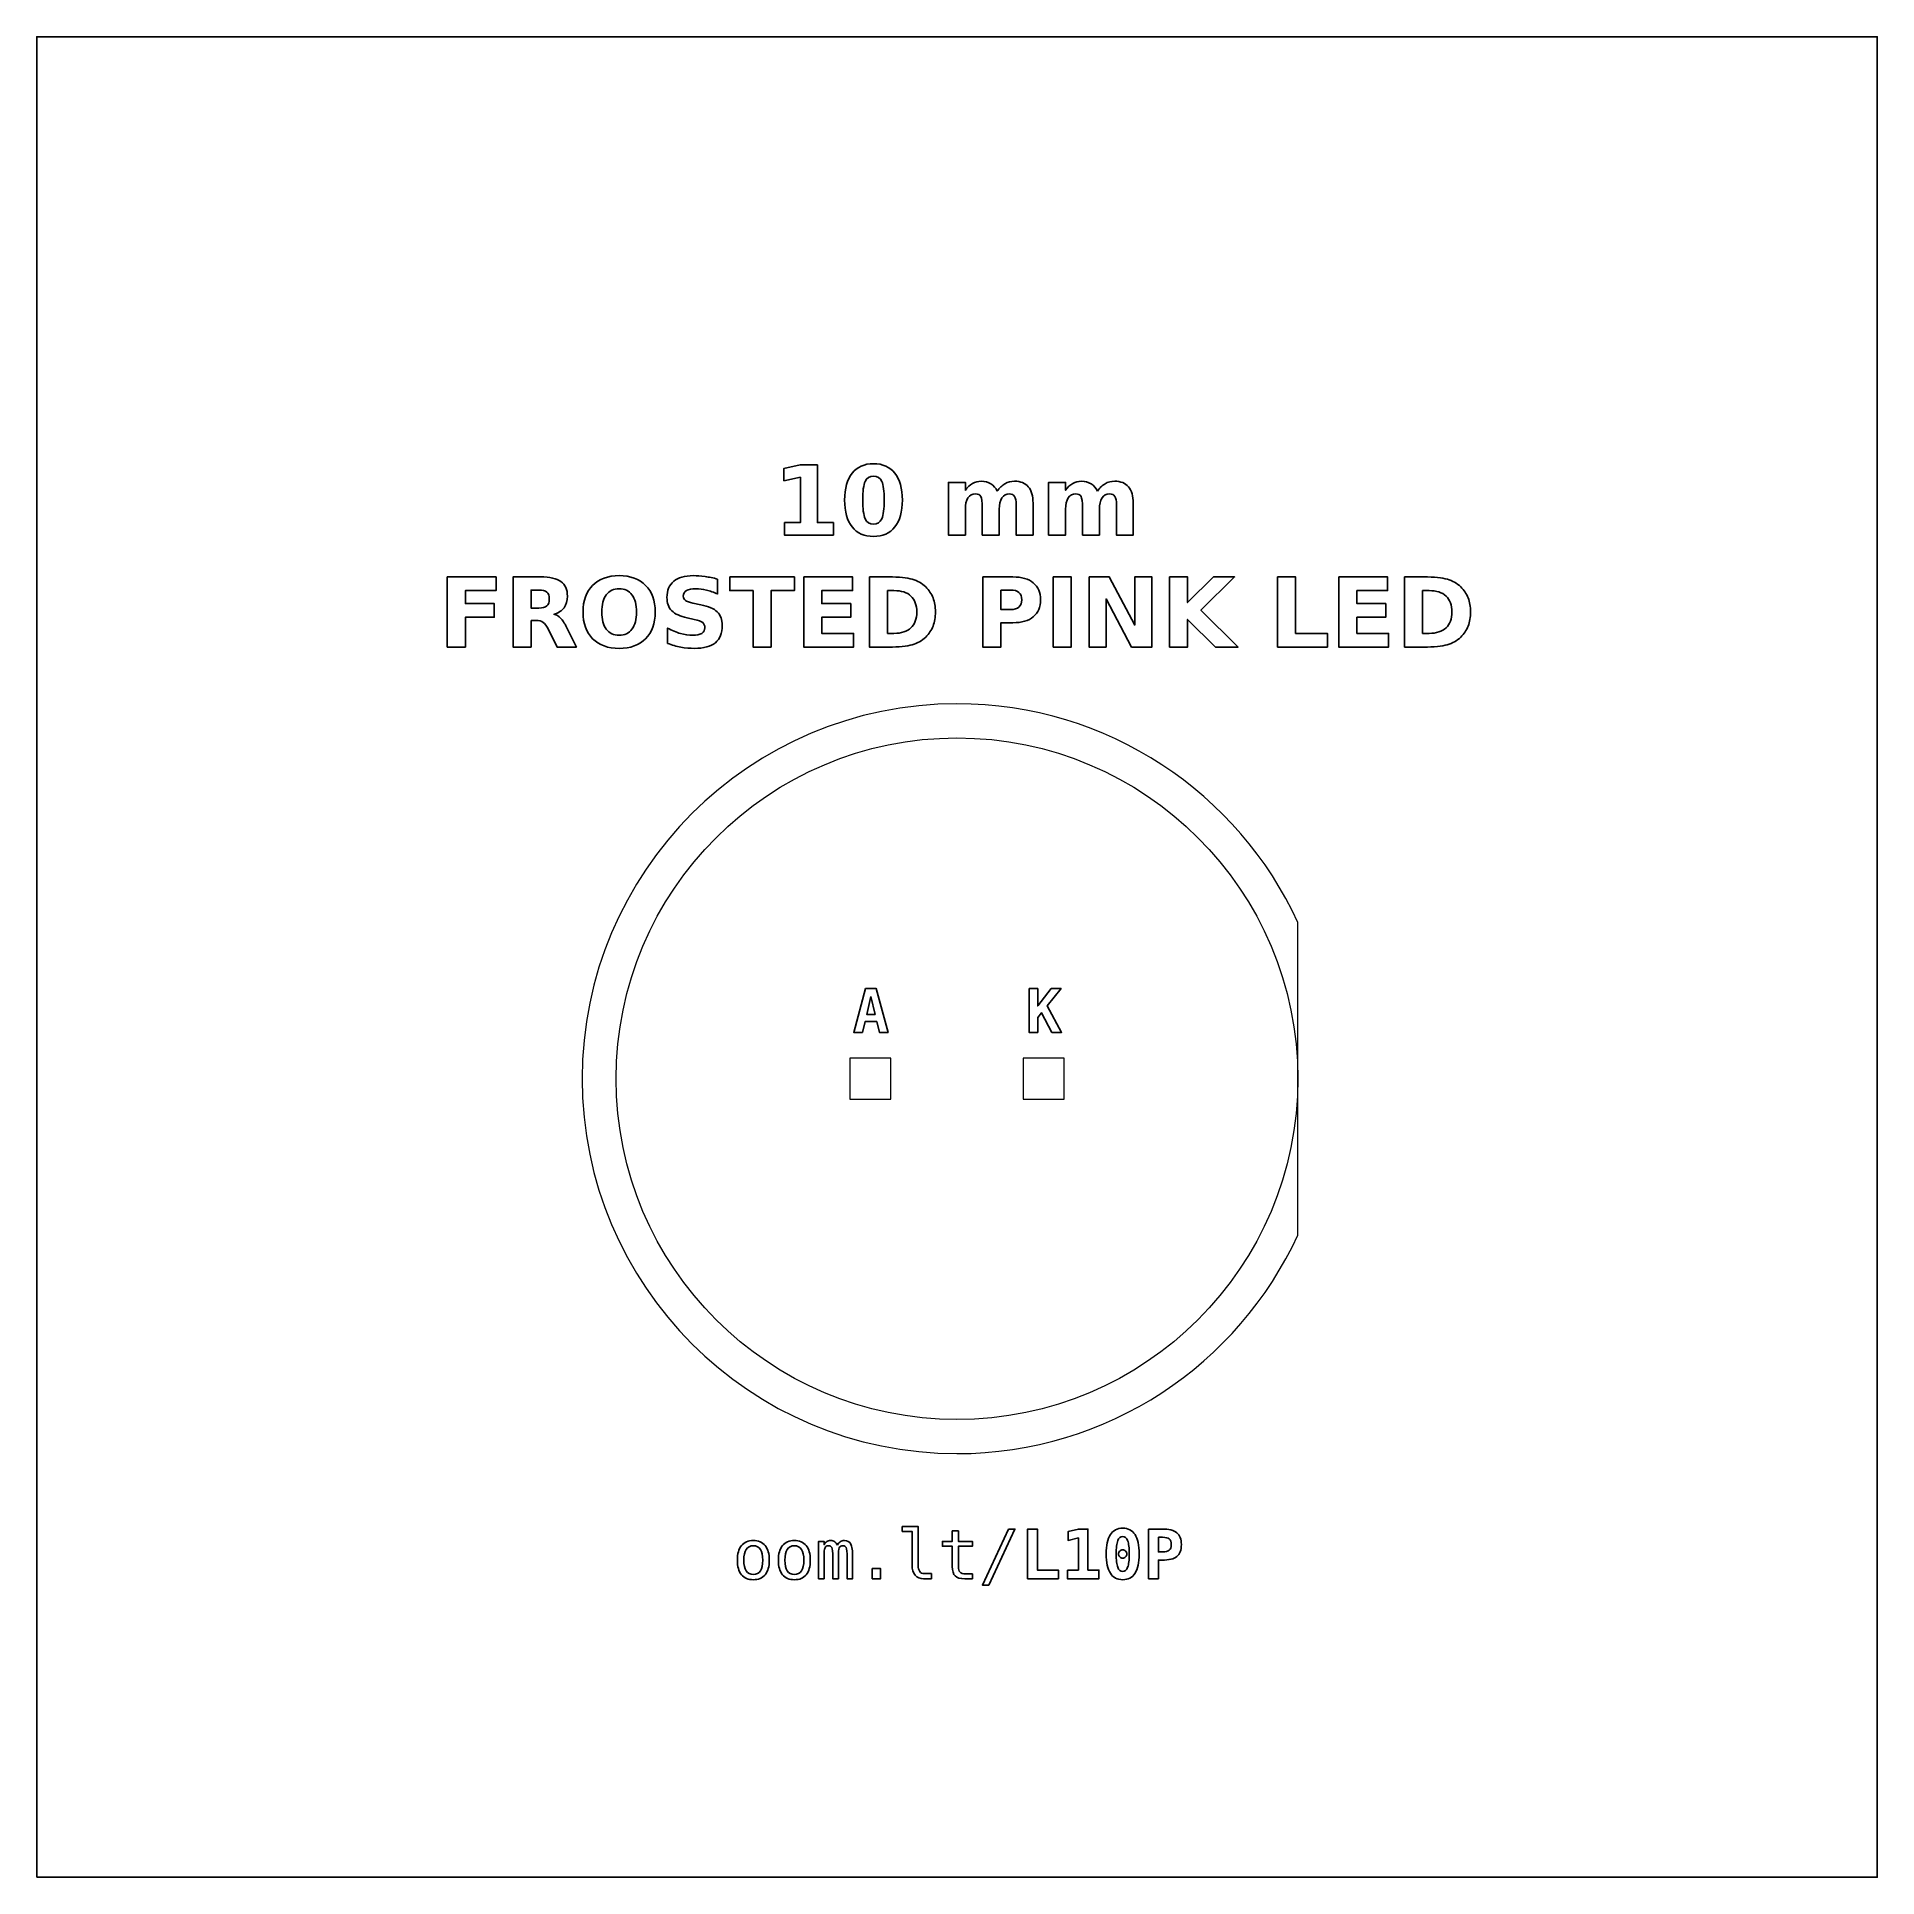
# Model space of a CAD drawing. Header units: centimetres. Extents: x -11.85 to -9.15, y -16.2 to -13.5.
import ezdxf

# ---------------------------------------------------------------- set-up
doc = ezdxf.new("R2010")
doc.units = ezdxf.units.CM
doc.header["$MEASUREMENT"] = 0
doc.layers.add('Layer 1', color=7, linetype='Continuous')

msp = doc.modelspace()

# ---------------------------------------------------------------- linework, layer by layer
at = {"layer": 'Layer 1', "color": 7}
msp.add_lwpolyline([(-11.85, -16.2), (-9.15, -16.2), (-9.15, -13.5), (-11.85, -13.5), (-11.85, -16.2)], close=True, dxfattribs=at)
at = {"layer": 'Layer 1', "color": 7, "lineweight": 20}
for points in [[(-10.65701, -15.05855), (-10.59701, -15.05855), (-10.59701, -14.99855), (-10.65701, -14.99855), (-10.65701, -15.05855)], [(-10.40301, -15.05855), (-10.34301, -15.05855), (-10.34301, -14.99855), (-10.40301, -14.99855), (-10.40301, -15.05855)]]:
    msp.add_lwpolyline(points, close=True, dxfattribs=at)
at = {"layer": 'Layer 1', "color": 250, "lineweight": 20}
msp.add_ellipse((-10.50001, -15.02855), major_axis=(0, 0.5), ratio=1, dxfattribs=at)
at = {"layer": 'Layer 1', "color": 250}
for points, knots in [([(-10.75327, -14.2127), (-10.75327, -14.2127), (-10.72984, -14.2127), (-10.72984, -14.2127), (-10.72984, -14.2127), (-10.72984, -14.2127), (-10.72984, -14.14621), (-10.72984, -14.14621), (-10.72984, -14.14621), (-10.72984, -14.14621), (-10.75388, -14.15118), (-10.75388, -14.15118), (-10.75388, -14.15118), (-10.75388, -14.15118), (-10.75388, -14.13311), (-10.75388, -14.13311), (-10.75388, -14.13311), (-10.75388, -14.13311), (-10.72998, -14.12815), (-10.72998, -14.12815), (-10.72998, -14.12815), (-10.72998, -14.12815), (-10.70477, -14.12815), (-10.70477, -14.12815), (-10.70477, -14.12815), (-10.70477, -14.12815), (-10.70477, -14.2127), (-10.70477, -14.2127), (-10.70477, -14.2127), (-10.70477, -14.2127), (-10.68135, -14.2127), (-10.68135, -14.2127), (-10.68135, -14.2127), (-10.68135, -14.2127), (-10.68135, -14.23102), (-10.68135, -14.23102), (-10.68135, -14.23102), (-10.68135, -14.23102), (-10.75327, -14.23102), (-10.75327, -14.23102), (-10.75327, -14.23102), (-10.75327, -14.23102), (-10.75327, -14.2127), (-10.75327, -14.2127)], [0, 0, 0, 0, 0.0909091, 0.0909091, 0.0909091, 0.0909091, 0.1818182, 0.1818182, 0.1818182, 0.1818182, 0.2727273, 0.2727273, 0.2727273, 0.2727273, 0.3636364, 0.3636364, 0.3636364, 0.3636364, 0.4545455, 0.4545455, 0.4545455, 0.4545455, 0.5454545, 0.5454545, 0.5454545, 0.5454545, 0.6363636, 0.6363636, 0.6363636, 0.6363636, 0.7272727, 0.7272727, 0.7272727, 0.7272727, 0.8181818, 0.8181818, 0.8181818, 0.8181818, 0.9090909, 0.9090909, 0.9090909, 0.9090909, 1, 1, 1, 1]), ([(-10.58017, -14.17968), (-10.58017, -14.19673), (-10.58384, -14.20988), (-10.5912, -14.21914), (-10.5912, -14.21914), (-10.59854, -14.22839), (-10.60898, -14.23302), (-10.62248, -14.23302), (-10.62248, -14.23302), (-10.63603, -14.23302), (-10.64649, -14.22839), (-10.65383, -14.21914), (-10.65383, -14.21914), (-10.66119, -14.20988), (-10.66486, -14.19673), (-10.66486, -14.17968), (-10.66486, -14.17968), (-10.66486, -14.16261), (-10.66119, -14.14943), (-10.65383, -14.14017), (-10.65383, -14.14017), (-10.64649, -14.13093), (-10.63603, -14.12629), (-10.62248, -14.12629), (-10.62248, -14.12629), (-10.60898, -14.12629), (-10.59854, -14.13093), (-10.5912, -14.14017), (-10.5912, -14.14017), (-10.58384, -14.14943), (-10.58017, -14.16261), (-10.58017, -14.17968)], [0, 0, 0, 0, 0.125, 0.125, 0.125, 0.125, 0.25, 0.25, 0.25, 0.25, 0.375, 0.375, 0.375, 0.375, 0.5, 0.5, 0.5, 0.5, 0.625, 0.625, 0.625, 0.625, 0.75, 0.75, 0.75, 0.75, 0.875, 0.875, 0.875, 0.875, 1, 1, 1, 1]), ([(-10.6067, -14.17949), (-10.6067, -14.16663), (-10.6079, -14.15757), (-10.61032, -14.1523), (-10.61032, -14.1523), (-10.61272, -14.14706), (-10.61679, -14.14443), (-10.62248, -14.14443), (-10.62248, -14.14443), (-10.62817, -14.14443), (-10.63224, -14.14706), (-10.63469, -14.1523), (-10.63469, -14.1523), (-10.63711, -14.15757), (-10.63833, -14.16663), (-10.63833, -14.17949), (-10.63833, -14.17949), (-10.63833, -14.19247), (-10.63711, -14.20165), (-10.63469, -14.20696), (-10.63469, -14.20696), (-10.63224, -14.2123), (-10.62817, -14.21496), (-10.62248, -14.21496), (-10.62248, -14.21496), (-10.61684, -14.21496), (-10.61279, -14.2123), (-10.61034, -14.20696), (-10.61034, -14.20696), (-10.60792, -14.20165), (-10.6067, -14.19247), (-10.6067, -14.17949)], [0, 0, 0, 0, 0.125, 0.125, 0.125, 0.125, 0.25, 0.25, 0.25, 0.25, 0.375, 0.375, 0.375, 0.375, 0.5, 0.5, 0.5, 0.5, 0.625, 0.625, 0.625, 0.625, 0.75, 0.75, 0.75, 0.75, 0.875, 0.875, 0.875, 0.875, 1, 1, 1, 1]), ([(-10.44092, -14.16667), (-10.43779, -14.1619), (-10.4341, -14.15825), (-10.42979, -14.15576), (-10.42979, -14.15576), (-10.42549, -14.15324), (-10.42079, -14.152), (-10.41564, -14.152), (-10.41564, -14.152), (-10.40677, -14.152), (-10.40002, -14.15473), (-10.39539, -14.16021), (-10.39539, -14.16021), (-10.39075, -14.16566), (-10.38842, -14.17361), (-10.38842, -14.18403), (-10.38842, -14.18403), (-10.38842, -14.18403), (-10.38842, -14.23102), (-10.38842, -14.23102), (-10.38842, -14.23102), (-10.38842, -14.23102), (-10.41324, -14.23102), (-10.41324, -14.23102), (-10.41324, -14.23102), (-10.41324, -14.23102), (-10.41324, -14.19078), (-10.41324, -14.19078), (-10.41324, -14.19078), (-10.41319, -14.19019), (-10.41317, -14.18958), (-10.41314, -14.18892), (-10.41314, -14.18892), (-10.41312, -14.18829), (-10.4131, -14.18737), (-10.4131, -14.18617), (-10.4131, -14.18617), (-10.4131, -14.18071), (-10.41389, -14.17674), (-10.41552, -14.17429), (-10.41552, -14.17429), (-10.41712, -14.17182), (-10.4197, -14.1706), (-10.42328, -14.1706), (-10.42328, -14.1706), (-10.42798, -14.1706), (-10.43158, -14.17253), (-10.43414, -14.17639), (-10.43414, -14.17639), (-10.43668, -14.18024), (-10.438, -14.18582), (-10.4381, -14.19313), (-10.4381, -14.19313), (-10.4381, -14.19313), (-10.4381, -14.23102), (-10.4381, -14.23102), (-10.4381, -14.23102), (-10.4381, -14.23102), (-10.46291, -14.23102), (-10.46291, -14.23102), (-10.46291, -14.23102), (-10.46291, -14.23102), (-10.46291, -14.19078), (-10.46291, -14.19078), (-10.46291, -14.19078), (-10.46291, -14.18224), (-10.46364, -14.17674), (-10.46512, -14.17429), (-10.46512, -14.17429), (-10.46658, -14.17182), (-10.46919, -14.1706), (-10.47295, -14.1706), (-10.47295, -14.1706), (-10.4777, -14.1706), (-10.48135, -14.17255), (-10.48391, -14.17643), (-10.48391, -14.17643), (-10.48647, -14.18031), (-10.48777, -14.18584), (-10.48777, -14.19306), (-10.48777, -14.19306), (-10.48777, -14.19306), (-10.48777, -14.23102), (-10.48777, -14.23102), (-10.48777, -14.23102), (-10.48777, -14.23102), (-10.51258, -14.23102), (-10.51258, -14.23102), (-10.51258, -14.23102), (-10.51258, -14.23102), (-10.51258, -14.15386), (-10.51258, -14.15386), (-10.51258, -14.15386), (-10.51258, -14.15386), (-10.48777, -14.15386), (-10.48777, -14.15386), (-10.48777, -14.15386), (-10.48777, -14.15386), (-10.48777, -14.16517), (-10.48777, -14.16517), (-10.48777, -14.16517), (-10.48473, -14.16079), (-10.48125, -14.15753), (-10.47732, -14.15531), (-10.47732, -14.15531), (-10.4734, -14.1531), (-10.46907, -14.152), (-10.46434, -14.152), (-10.46434, -14.152), (-10.45903, -14.152), (-10.4543, -14.15329), (-10.45023, -14.15586), (-10.45023, -14.15586), (-10.44614, -14.15844), (-10.44303, -14.16204), (-10.44092, -14.16667)], [0, 0, 0, 0, 0.0344828, 0.0344828, 0.0344828, 0.0344828, 0.0689655, 0.0689655, 0.0689655, 0.0689655, 0.1034483, 0.1034483, 0.1034483, 0.1034483, 0.137931, 0.137931, 0.137931, 0.137931, 0.1724138, 0.1724138, 0.1724138, 0.1724138, 0.2068966, 0.2068966, 0.2068966, 0.2068966, 0.2413793, 0.2413793, 0.2413793, 0.2413793, 0.2758621, 0.2758621, 0.2758621, 0.2758621, 0.3103448, 0.3103448, 0.3103448, 0.3103448, 0.3448276, 0.3448276, 0.3448276, 0.3448276, 0.3793103, 0.3793103, 0.3793103, 0.3793103, 0.4137931, 0.4137931, 0.4137931, 0.4137931, 0.4482759, 0.4482759, 0.4482759, 0.4482759, 0.4827586, 0.4827586, 0.4827586, 0.4827586, 0.5172414, 0.5172414, 0.5172414, 0.5172414, 0.5517241, 0.5517241, 0.5517241, 0.5517241, 0.5862069, 0.5862069, 0.5862069, 0.5862069, 0.6206897, 0.6206897, 0.6206897, 0.6206897, 0.6551724, 0.6551724, 0.6551724, 0.6551724, 0.6896552, 0.6896552, 0.6896552, 0.6896552, 0.7241379, 0.7241379, 0.7241379, 0.7241379, 0.7586207, 0.7586207, 0.7586207, 0.7586207, 0.7931034, 0.7931034, 0.7931034, 0.7931034, 0.8275862, 0.8275862, 0.8275862, 0.8275862, 0.862069, 0.862069, 0.862069, 0.862069, 0.8965517, 0.8965517, 0.8965517, 0.8965517, 0.9310345, 0.9310345, 0.9310345, 0.9310345, 0.9655172, 0.9655172, 0.9655172, 0.9655172, 1, 1, 1, 1]), ([(-10.29388, -14.16667), (-10.29075, -14.1619), (-10.28706, -14.15825), (-10.28275, -14.15576), (-10.28275, -14.15576), (-10.27845, -14.15324), (-10.27375, -14.152), (-10.2686, -14.152), (-10.2686, -14.152), (-10.25973, -14.152), (-10.25298, -14.15473), (-10.24835, -14.16021), (-10.24835, -14.16021), (-10.24371, -14.16566), (-10.24138, -14.17361), (-10.24138, -14.18403), (-10.24138, -14.18403), (-10.24138, -14.18403), (-10.24138, -14.23102), (-10.24138, -14.23102), (-10.24138, -14.23102), (-10.24138, -14.23102), (-10.2662, -14.23102), (-10.2662, -14.23102), (-10.2662, -14.23102), (-10.2662, -14.23102), (-10.2662, -14.19078), (-10.2662, -14.19078), (-10.2662, -14.19078), (-10.26615, -14.19019), (-10.26613, -14.18958), (-10.2661, -14.18892), (-10.2661, -14.18892), (-10.26608, -14.18829), (-10.26606, -14.18737), (-10.26606, -14.18617), (-10.26606, -14.18617), (-10.26606, -14.18071), (-10.26685, -14.17674), (-10.26848, -14.17429), (-10.26848, -14.17429), (-10.27008, -14.17182), (-10.27266, -14.1706), (-10.27624, -14.1706), (-10.27624, -14.1706), (-10.28094, -14.1706), (-10.28454, -14.17253), (-10.2871, -14.17639), (-10.2871, -14.17639), (-10.28964, -14.18024), (-10.29096, -14.18582), (-10.29106, -14.19313), (-10.29106, -14.19313), (-10.29106, -14.19313), (-10.29106, -14.23102), (-10.29106, -14.23102), (-10.29106, -14.23102), (-10.29106, -14.23102), (-10.31587, -14.23102), (-10.31587, -14.23102), (-10.31587, -14.23102), (-10.31587, -14.23102), (-10.31587, -14.19078), (-10.31587, -14.19078), (-10.31587, -14.19078), (-10.31587, -14.18224), (-10.3166, -14.17674), (-10.31808, -14.17429), (-10.31808, -14.17429), (-10.31954, -14.17182), (-10.32215, -14.1706), (-10.32591, -14.1706), (-10.32591, -14.1706), (-10.33066, -14.1706), (-10.33431, -14.17255), (-10.33687, -14.17643), (-10.33687, -14.17643), (-10.33943, -14.18031), (-10.34073, -14.18584), (-10.34073, -14.19306), (-10.34073, -14.19306), (-10.34073, -14.19306), (-10.34073, -14.23102), (-10.34073, -14.23102), (-10.34073, -14.23102), (-10.34073, -14.23102), (-10.36554, -14.23102), (-10.36554, -14.23102), (-10.36554, -14.23102), (-10.36554, -14.23102), (-10.36554, -14.15386), (-10.36554, -14.15386), (-10.36554, -14.15386), (-10.36554, -14.15386), (-10.34073, -14.15386), (-10.34073, -14.15386), (-10.34073, -14.15386), (-10.34073, -14.15386), (-10.34073, -14.16517), (-10.34073, -14.16517), (-10.34073, -14.16517), (-10.33769, -14.16079), (-10.33421, -14.15753), (-10.33028, -14.15531), (-10.33028, -14.15531), (-10.32636, -14.1531), (-10.32203, -14.152), (-10.3173, -14.152), (-10.3173, -14.152), (-10.31199, -14.152), (-10.30726, -14.15329), (-10.30319, -14.15586), (-10.30319, -14.15586), (-10.2991, -14.15844), (-10.29599, -14.16204), (-10.29388, -14.16667)], [0, 0, 0, 0, 0.0344828, 0.0344828, 0.0344828, 0.0344828, 0.0689655, 0.0689655, 0.0689655, 0.0689655, 0.1034483, 0.1034483, 0.1034483, 0.1034483, 0.137931, 0.137931, 0.137931, 0.137931, 0.1724138, 0.1724138, 0.1724138, 0.1724138, 0.2068966, 0.2068966, 0.2068966, 0.2068966, 0.2413793, 0.2413793, 0.2413793, 0.2413793, 0.2758621, 0.2758621, 0.2758621, 0.2758621, 0.3103448, 0.3103448, 0.3103448, 0.3103448, 0.3448276, 0.3448276, 0.3448276, 0.3448276, 0.3793103, 0.3793103, 0.3793103, 0.3793103, 0.4137931, 0.4137931, 0.4137931, 0.4137931, 0.4482759, 0.4482759, 0.4482759, 0.4482759, 0.4827586, 0.4827586, 0.4827586, 0.4827586, 0.5172414, 0.5172414, 0.5172414, 0.5172414, 0.5517241, 0.5517241, 0.5517241, 0.5517241, 0.5862069, 0.5862069, 0.5862069, 0.5862069, 0.6206897, 0.6206897, 0.6206897, 0.6206897, 0.6551724, 0.6551724, 0.6551724, 0.6551724, 0.6896552, 0.6896552, 0.6896552, 0.6896552, 0.7241379, 0.7241379, 0.7241379, 0.7241379, 0.7586207, 0.7586207, 0.7586207, 0.7586207, 0.7931034, 0.7931034, 0.7931034, 0.7931034, 0.8275862, 0.8275862, 0.8275862, 0.8275862, 0.862069, 0.862069, 0.862069, 0.862069, 0.8965517, 0.8965517, 0.8965517, 0.8965517, 0.9310345, 0.9310345, 0.9310345, 0.9310345, 0.9655172, 0.9655172, 0.9655172, 0.9655172, 1, 1, 1, 1]), ([(-11.24776, -14.2924), (-11.24776, -14.2924), (-11.17617, -14.2924), (-11.17617, -14.2924), (-11.17617, -14.2924), (-11.17617, -14.2924), (-11.17617, -14.31246), (-11.17617, -14.31246), (-11.17617, -14.31246), (-11.17617, -14.31246), (-11.22123, -14.31246), (-11.22123, -14.31246), (-11.22123, -14.31246), (-11.22123, -14.31246), (-11.22123, -14.33161), (-11.22123, -14.33161), (-11.22123, -14.33161), (-11.22123, -14.33161), (-11.17885, -14.33161), (-11.17885, -14.33161), (-11.17885, -14.33161), (-11.17885, -14.33161), (-11.17885, -14.35167), (-11.17885, -14.35167), (-11.17885, -14.35167), (-11.17885, -14.35167), (-11.22123, -14.35167), (-11.22123, -14.35167), (-11.22123, -14.35167), (-11.22123, -14.35167), (-11.22123, -14.39527), (-11.22123, -14.39527), (-11.22123, -14.39527), (-11.22123, -14.39527), (-11.24776, -14.39527), (-11.24776, -14.39527), (-11.24776, -14.39527), (-11.24776, -14.39527), (-11.24776, -14.2924), (-11.24776, -14.2924)], [0, 0, 0, 0, 0.1, 0.1, 0.1, 0.1, 0.2, 0.2, 0.2, 0.2, 0.3, 0.3, 0.3, 0.3, 0.4, 0.4, 0.4, 0.4, 0.5, 0.5, 0.5, 0.5, 0.6, 0.6, 0.6, 0.6, 0.7, 0.7, 0.7, 0.7, 0.8, 0.8, 0.8, 0.8, 0.9, 0.9, 0.9, 0.9, 1, 1, 1, 1]), ([(-11.12483, -14.35635), (-11.12483, -14.35635), (-11.12483, -14.39527), (-11.12483, -14.39527), (-11.12483, -14.39527), (-11.12483, -14.39527), (-11.15136, -14.39527), (-11.15136, -14.39527), (-11.15136, -14.39527), (-11.15136, -14.39527), (-11.15136, -14.2924), (-11.15136, -14.2924), (-11.15136, -14.2924), (-11.15136, -14.2924), (-11.11084, -14.2924), (-11.11084, -14.2924), (-11.11084, -14.2924), (-11.09729, -14.2924), (-11.08734, -14.29468), (-11.08104, -14.29922), (-11.08104, -14.29922), (-11.07472, -14.30376), (-11.07156, -14.31096), (-11.07156, -14.32079), (-11.07156, -14.32079), (-11.07156, -14.32758), (-11.07321, -14.33318), (-11.07648, -14.33753), (-11.07648, -14.33753), (-11.07977, -14.34191), (-11.08473, -14.34513), (-11.09134, -14.34718), (-11.09134, -14.34718), (-11.08772, -14.34802), (-11.08445, -14.34988), (-11.08158, -14.3528), (-11.08158, -14.3528), (-11.07871, -14.35571), (-11.07582, -14.36013), (-11.07288, -14.36606), (-11.07288, -14.36606), (-11.07288, -14.36606), (-11.05846, -14.39527), (-11.05846, -14.39527), (-11.05846, -14.39527), (-11.05846, -14.39527), (-11.08673, -14.39527), (-11.08673, -14.39527), (-11.08673, -14.39527), (-11.08673, -14.39527), (-11.09927, -14.36971), (-11.09927, -14.36971), (-11.09927, -14.36971), (-11.10178, -14.36458), (-11.10435, -14.36105), (-11.10696, -14.35917), (-11.10696, -14.35917), (-11.10955, -14.35729), (-11.113, -14.35635), (-11.11733, -14.35635), (-11.11733, -14.35635), (-11.11733, -14.35635), (-11.12483, -14.35635), (-11.12483, -14.35635)], [0, 0, 0, 0, 0.0625, 0.0625, 0.0625, 0.0625, 0.125, 0.125, 0.125, 0.125, 0.1875, 0.1875, 0.1875, 0.1875, 0.25, 0.25, 0.25, 0.25, 0.3125, 0.3125, 0.3125, 0.3125, 0.375, 0.375, 0.375, 0.375, 0.4375, 0.4375, 0.4375, 0.4375, 0.5, 0.5, 0.5, 0.5, 0.5625, 0.5625, 0.5625, 0.5625, 0.625, 0.625, 0.625, 0.625, 0.6875, 0.6875, 0.6875, 0.6875, 0.75, 0.75, 0.75, 0.75, 0.8125, 0.8125, 0.8125, 0.8125, 0.875, 0.875, 0.875, 0.875, 0.9375, 0.9375, 0.9375, 0.9375, 1, 1, 1, 1]), ([(-10.99572, -14.29054), (-10.97919, -14.29054), (-10.96623, -14.29527), (-10.95687, -14.30475), (-10.95687, -14.30475), (-10.94749, -14.3142), (-10.94281, -14.32725), (-10.94281, -14.34393), (-10.94281, -14.34393), (-10.94281, -14.36056), (-10.94749, -14.37361), (-10.95687, -14.38306), (-10.95687, -14.38306), (-10.96623, -14.39254), (-10.97919, -14.39727), (-10.99572, -14.39727), (-10.99572, -14.39727), (-11.01221, -14.39727), (-11.02514, -14.39254), (-11.03455, -14.38306), (-11.03455, -14.38306), (-11.04393, -14.37361), (-11.04864, -14.36056), (-11.04864, -14.34393), (-11.04864, -14.34393), (-11.04864, -14.32725), (-11.04393, -14.3142), (-11.03455, -14.30475), (-11.03455, -14.30475), (-11.02514, -14.29527), (-11.01221, -14.29054), (-10.99572, -14.29054)], [0, 0, 0, 0, 0.125, 0.125, 0.125, 0.125, 0.25, 0.25, 0.25, 0.25, 0.375, 0.375, 0.375, 0.375, 0.5, 0.5, 0.5, 0.5, 0.625, 0.625, 0.625, 0.625, 0.75, 0.75, 0.75, 0.75, 0.875, 0.875, 0.875, 0.875, 1, 1, 1, 1]), ([(-10.99572, -14.30976), (-11.00381, -14.30976), (-11.01007, -14.31274), (-11.01454, -14.31872), (-11.01454, -14.31872), (-11.01898, -14.32469), (-11.02122, -14.33309), (-11.02122, -14.34393), (-11.02122, -14.34393), (-11.02122, -14.35475), (-11.01898, -14.36312), (-11.01454, -14.36909), (-11.01454, -14.36909), (-11.01007, -14.37507), (-11.00381, -14.37805), (-10.99572, -14.37805), (-10.99572, -14.37805), (-10.98758, -14.37805), (-10.98131, -14.37507), (-10.97684, -14.36909), (-10.97684, -14.36909), (-10.97239, -14.36312), (-10.97016, -14.35475), (-10.97016, -14.34393), (-10.97016, -14.34393), (-10.97016, -14.33309), (-10.97239, -14.32469), (-10.97684, -14.31872), (-10.97684, -14.31872), (-10.98131, -14.31274), (-10.98758, -14.30976), (-10.99572, -14.30976)], [0, 0, 0, 0, 0.125, 0.125, 0.125, 0.125, 0.25, 0.25, 0.25, 0.25, 0.375, 0.375, 0.375, 0.375, 0.5, 0.5, 0.5, 0.5, 0.625, 0.625, 0.625, 0.625, 0.75, 0.75, 0.75, 0.75, 0.875, 0.875, 0.875, 0.875, 1, 1, 1, 1]), ([(-10.85115, -14.29565), (-10.85115, -14.29565), (-10.85115, -14.3174), (-10.85115, -14.3174), (-10.85115, -14.3174), (-10.8568, -14.31488), (-10.86232, -14.31298), (-10.86768, -14.31169), (-10.86768, -14.31169), (-10.87307, -14.31039), (-10.87815, -14.30976), (-10.88292, -14.30976), (-10.88292, -14.30976), (-10.88925, -14.30976), (-10.89395, -14.31063), (-10.89699, -14.31237), (-10.89699, -14.31237), (-10.90002, -14.31413), (-10.90153, -14.31684), (-10.90153, -14.32051), (-10.90153, -14.32051), (-10.90153, -14.32326), (-10.90052, -14.32542), (-10.89847, -14.32695), (-10.89847, -14.32695), (-10.89642, -14.32848), (-10.89271, -14.32982), (-10.88732, -14.33092), (-10.88732, -14.33092), (-10.88732, -14.33092), (-10.87603, -14.33318), (-10.87603, -14.33318), (-10.87603, -14.33318), (-10.86458, -14.33549), (-10.85647, -14.33897), (-10.85165, -14.34367), (-10.85165, -14.34367), (-10.84682, -14.34835), (-10.8444, -14.35501), (-10.8444, -14.36364), (-10.8444, -14.36364), (-10.8444, -14.375), (-10.84776, -14.38344), (-10.85449, -14.38897), (-10.85449, -14.38897), (-10.86122, -14.39449), (-10.87149, -14.39727), (-10.88532, -14.39727), (-10.88532, -14.39727), (-10.89186, -14.39727), (-10.8984, -14.39666), (-10.90496, -14.39541), (-10.90496, -14.39541), (-10.91152, -14.39416), (-10.91811, -14.39233), (-10.92467, -14.38991), (-10.92467, -14.38991), (-10.92467, -14.38991), (-10.92467, -14.36752), (-10.92467, -14.36752), (-10.92467, -14.36752), (-10.91811, -14.371), (-10.91176, -14.37363), (-10.90562, -14.3754), (-10.90562, -14.3754), (-10.89948, -14.37716), (-10.89358, -14.37805), (-10.88789, -14.37805), (-10.88789, -14.37805), (-10.8821, -14.37805), (-10.87766, -14.37709), (-10.87458, -14.37516), (-10.87458, -14.37516), (-10.87149, -14.37323), (-10.86997, -14.37048), (-10.86997, -14.36688), (-10.86997, -14.36688), (-10.86997, -14.36368), (-10.871, -14.36119), (-10.87309, -14.35945), (-10.87309, -14.35945), (-10.87519, -14.35771), (-10.87935, -14.35614), (-10.88561, -14.35477), (-10.88561, -14.35477), (-10.88561, -14.35477), (-10.89588, -14.35249), (-10.89588, -14.35249), (-10.89588, -14.35249), (-10.90616, -14.35028), (-10.91369, -14.34678), (-10.91844, -14.34195), (-10.91844, -14.34195), (-10.92319, -14.33713), (-10.92556, -14.33062), (-10.92556, -14.32246), (-10.92556, -14.32246), (-10.92556, -14.3122), (-10.92225, -14.30432), (-10.91564, -14.29882), (-10.91564, -14.29882), (-10.90903, -14.29329), (-10.89953, -14.29054), (-10.88711, -14.29054), (-10.88711, -14.29054), (-10.88147, -14.29054), (-10.87566, -14.29097), (-10.86968, -14.29181), (-10.86968, -14.29181), (-10.86371, -14.29266), (-10.85753, -14.29393), (-10.85115, -14.29565)], [0, 0, 0, 0, 0.0357143, 0.0357143, 0.0357143, 0.0357143, 0.0714286, 0.0714286, 0.0714286, 0.0714286, 0.1071429, 0.1071429, 0.1071429, 0.1071429, 0.1428571, 0.1428571, 0.1428571, 0.1428571, 0.1785714, 0.1785714, 0.1785714, 0.1785714, 0.2142857, 0.2142857, 0.2142857, 0.2142857, 0.25, 0.25, 0.25, 0.25, 0.2857143, 0.2857143, 0.2857143, 0.2857143, 0.3214286, 0.3214286, 0.3214286, 0.3214286, 0.3571429, 0.3571429, 0.3571429, 0.3571429, 0.3928571, 0.3928571, 0.3928571, 0.3928571, 0.4285714, 0.4285714, 0.4285714, 0.4285714, 0.4642857, 0.4642857, 0.4642857, 0.4642857, 0.5, 0.5, 0.5, 0.5, 0.5357143, 0.5357143, 0.5357143, 0.5357143, 0.5714286, 0.5714286, 0.5714286, 0.5714286, 0.6071429, 0.6071429, 0.6071429, 0.6071429, 0.6428571, 0.6428571, 0.6428571, 0.6428571, 0.6785714, 0.6785714, 0.6785714, 0.6785714, 0.7142857, 0.7142857, 0.7142857, 0.7142857, 0.75, 0.75, 0.75, 0.75, 0.7857143, 0.7857143, 0.7857143, 0.7857143, 0.8214286, 0.8214286, 0.8214286, 0.8214286, 0.8571429, 0.8571429, 0.8571429, 0.8571429, 0.8928571, 0.8928571, 0.8928571, 0.8928571, 0.9285714, 0.9285714, 0.9285714, 0.9285714, 0.9642857, 0.9642857, 0.9642857, 0.9642857, 1, 1, 1, 1]), ([(-10.8334, -14.2924), (-10.8334, -14.2924), (-10.7386, -14.2924), (-10.7386, -14.2924), (-10.7386, -14.2924), (-10.7386, -14.2924), (-10.7386, -14.31246), (-10.7386, -14.31246), (-10.7386, -14.31246), (-10.7386, -14.31246), (-10.7727, -14.31246), (-10.7727, -14.31246), (-10.7727, -14.31246), (-10.7727, -14.31246), (-10.7727, -14.39527), (-10.7727, -14.39527), (-10.7727, -14.39527), (-10.7727, -14.39527), (-10.79923, -14.39527), (-10.79923, -14.39527), (-10.79923, -14.39527), (-10.79923, -14.39527), (-10.79923, -14.31246), (-10.79923, -14.31246), (-10.79923, -14.31246), (-10.79923, -14.31246), (-10.8334, -14.31246), (-10.8334, -14.31246), (-10.8334, -14.31246), (-10.8334, -14.31246), (-10.8334, -14.2924), (-10.8334, -14.2924)], [0, 0, 0, 0, 0.125, 0.125, 0.125, 0.125, 0.25, 0.25, 0.25, 0.25, 0.375, 0.375, 0.375, 0.375, 0.5, 0.5, 0.5, 0.5, 0.625, 0.625, 0.625, 0.625, 0.75, 0.75, 0.75, 0.75, 0.875, 0.875, 0.875, 0.875, 1, 1, 1, 1]), ([(-10.72486, -14.2924), (-10.72486, -14.2924), (-10.65327, -14.2924), (-10.65327, -14.2924), (-10.65327, -14.2924), (-10.65327, -14.2924), (-10.65327, -14.31246), (-10.65327, -14.31246), (-10.65327, -14.31246), (-10.65327, -14.31246), (-10.69833, -14.31246), (-10.69833, -14.31246), (-10.69833, -14.31246), (-10.69833, -14.31246), (-10.69833, -14.33161), (-10.69833, -14.33161), (-10.69833, -14.33161), (-10.69833, -14.33161), (-10.65598, -14.33161), (-10.65598, -14.33161), (-10.65598, -14.33161), (-10.65598, -14.33161), (-10.65598, -14.35167), (-10.65598, -14.35167), (-10.65598, -14.35167), (-10.65598, -14.35167), (-10.69833, -14.35167), (-10.69833, -14.35167), (-10.69833, -14.35167), (-10.69833, -14.35167), (-10.69833, -14.37521), (-10.69833, -14.37521), (-10.69833, -14.37521), (-10.69833, -14.37521), (-10.65177, -14.37521), (-10.65177, -14.37521), (-10.65177, -14.37521), (-10.65177, -14.37521), (-10.65177, -14.39527), (-10.65177, -14.39527), (-10.65177, -14.39527), (-10.65177, -14.39527), (-10.72486, -14.39527), (-10.72486, -14.39527), (-10.72486, -14.39527), (-10.72486, -14.39527), (-10.72486, -14.2924), (-10.72486, -14.2924)], [0, 0, 0, 0, 0.0833333, 0.0833333, 0.0833333, 0.0833333, 0.1666667, 0.1666667, 0.1666667, 0.1666667, 0.25, 0.25, 0.25, 0.25, 0.3333333, 0.3333333, 0.3333333, 0.3333333, 0.4166667, 0.4166667, 0.4166667, 0.4166667, 0.5, 0.5, 0.5, 0.5, 0.5833333, 0.5833333, 0.5833333, 0.5833333, 0.6666667, 0.6666667, 0.6666667, 0.6666667, 0.75, 0.75, 0.75, 0.75, 0.8333333, 0.8333333, 0.8333333, 0.8333333, 0.9166667, 0.9166667, 0.9166667, 0.9166667, 1, 1, 1, 1]), ([(-10.62846, -14.2924), (-10.62846, -14.2924), (-10.60047, -14.2924), (-10.60047, -14.2924), (-10.60047, -14.2924), (-10.58486, -14.2924), (-10.57324, -14.29351), (-10.5656, -14.29574), (-10.5656, -14.29574), (-10.55795, -14.29797), (-10.55139, -14.30174), (-10.54591, -14.30708), (-10.54591, -14.30708), (-10.54109, -14.31171), (-10.53752, -14.31707), (-10.53516, -14.32314), (-10.53516, -14.32314), (-10.53284, -14.32918), (-10.53166, -14.33605), (-10.53166, -14.34374), (-10.53166, -14.34374), (-10.53166, -14.3515), (-10.53284, -14.35842), (-10.53516, -14.36451), (-10.53516, -14.36451), (-10.53752, -14.3706), (-10.54109, -14.37596), (-10.54591, -14.38059), (-10.54591, -14.38059), (-10.55144, -14.38593), (-10.55805, -14.3897), (-10.56576, -14.39193), (-10.56576, -14.39193), (-10.57348, -14.39416), (-10.58505, -14.39527), (-10.60047, -14.39527), (-10.60047, -14.39527), (-10.60047, -14.39527), (-10.62846, -14.39527), (-10.62846, -14.39527), (-10.62846, -14.39527), (-10.62846, -14.39527), (-10.62846, -14.2924), (-10.62846, -14.2924)], [0, 0, 0, 0, 0.0909091, 0.0909091, 0.0909091, 0.0909091, 0.1818182, 0.1818182, 0.1818182, 0.1818182, 0.2727273, 0.2727273, 0.2727273, 0.2727273, 0.3636364, 0.3636364, 0.3636364, 0.3636364, 0.4545455, 0.4545455, 0.4545455, 0.4545455, 0.5454545, 0.5454545, 0.5454545, 0.5454545, 0.6363636, 0.6363636, 0.6363636, 0.6363636, 0.7272727, 0.7272727, 0.7272727, 0.7272727, 0.8181818, 0.8181818, 0.8181818, 0.8181818, 0.9090909, 0.9090909, 0.9090909, 0.9090909, 1, 1, 1, 1]), ([(-10.46221, -14.2924), (-10.46221, -14.2924), (-10.41819, -14.2924), (-10.41819, -14.2924), (-10.41819, -14.2924), (-10.40509, -14.2924), (-10.39504, -14.29532), (-10.38803, -14.30113), (-10.38803, -14.30113), (-10.38103, -14.30694), (-10.37752, -14.31521), (-10.37752, -14.32596), (-10.37752, -14.32596), (-10.37752, -14.33673), (-10.38103, -14.34503), (-10.38803, -14.35084), (-10.38803, -14.35084), (-10.39504, -14.35665), (-10.40509, -14.35957), (-10.41819, -14.35957), (-10.41819, -14.35957), (-10.41819, -14.35957), (-10.43568, -14.35957), (-10.43568, -14.35957), (-10.43568, -14.35957), (-10.43568, -14.35957), (-10.43568, -14.39527), (-10.43568, -14.39527), (-10.43568, -14.39527), (-10.43568, -14.39527), (-10.46221, -14.39527), (-10.46221, -14.39527), (-10.46221, -14.39527), (-10.46221, -14.39527), (-10.46221, -14.2924), (-10.46221, -14.2924)], [0, 0, 0, 0, 0.1111111, 0.1111111, 0.1111111, 0.1111111, 0.2222222, 0.2222222, 0.2222222, 0.2222222, 0.3333333, 0.3333333, 0.3333333, 0.3333333, 0.4444444, 0.4444444, 0.4444444, 0.4444444, 0.5555556, 0.5555556, 0.5555556, 0.5555556, 0.6666667, 0.6666667, 0.6666667, 0.6666667, 0.7777778, 0.7777778, 0.7777778, 0.7777778, 0.8888889, 0.8888889, 0.8888889, 0.8888889, 1, 1, 1, 1]), ([(-10.3588, -14.2924), (-10.3588, -14.2924), (-10.33227, -14.2924), (-10.33227, -14.2924), (-10.33227, -14.2924), (-10.33227, -14.2924), (-10.33227, -14.39527), (-10.33227, -14.39527), (-10.33227, -14.39527), (-10.33227, -14.39527), (-10.3588, -14.39527), (-10.3588, -14.39527), (-10.3588, -14.39527), (-10.3588, -14.39527), (-10.3588, -14.2924), (-10.3588, -14.2924)], [0, 0, 0, 0, 0.25, 0.25, 0.25, 0.25, 0.5, 0.5, 0.5, 0.5, 0.75, 0.75, 0.75, 0.75, 1, 1, 1, 1]), ([(-10.30631, -14.2924), (-10.30631, -14.2924), (-10.27668, -14.2924), (-10.27668, -14.2924), (-10.27668, -14.2924), (-10.27668, -14.2924), (-10.23926, -14.36296), (-10.23926, -14.36296), (-10.23926, -14.36296), (-10.23926, -14.36296), (-10.23926, -14.2924), (-10.23926, -14.2924), (-10.23926, -14.2924), (-10.23926, -14.2924), (-10.21412, -14.2924), (-10.21412, -14.2924), (-10.21412, -14.2924), (-10.21412, -14.2924), (-10.21412, -14.39527), (-10.21412, -14.39527), (-10.21412, -14.39527), (-10.21412, -14.39527), (-10.24375, -14.39527), (-10.24375, -14.39527), (-10.24375, -14.39527), (-10.24375, -14.39527), (-10.28117, -14.32471), (-10.28117, -14.32471), (-10.28117, -14.32471), (-10.28117, -14.32471), (-10.28117, -14.39527), (-10.28117, -14.39527), (-10.28117, -14.39527), (-10.28117, -14.39527), (-10.30631, -14.39527), (-10.30631, -14.39527), (-10.30631, -14.39527), (-10.30631, -14.39527), (-10.30631, -14.2924), (-10.30631, -14.2924)], [0, 0, 0, 0, 0.1, 0.1, 0.1, 0.1, 0.2, 0.2, 0.2, 0.2, 0.3, 0.3, 0.3, 0.3, 0.4, 0.4, 0.4, 0.4, 0.5, 0.5, 0.5, 0.5, 0.6, 0.6, 0.6, 0.6, 0.7, 0.7, 0.7, 0.7, 0.8, 0.8, 0.8, 0.8, 0.9, 0.9, 0.9, 0.9, 1, 1, 1, 1]), ([(-10.18822, -14.2924), (-10.18822, -14.2924), (-10.16169, -14.2924), (-10.16169, -14.2924), (-10.16169, -14.2924), (-10.16169, -14.2924), (-10.16169, -14.32996), (-10.16169, -14.32996), (-10.16169, -14.32996), (-10.16169, -14.32996), (-10.12345, -14.2924), (-10.12345, -14.2924), (-10.12345, -14.2924), (-10.12345, -14.2924), (-10.09267, -14.2924), (-10.09267, -14.2924), (-10.09267, -14.2924), (-10.09267, -14.2924), (-10.1422, -14.34111), (-10.1422, -14.34111), (-10.1422, -14.34111), (-10.1422, -14.34111), (-10.08756, -14.39527), (-10.08756, -14.39527), (-10.08756, -14.39527), (-10.08756, -14.39527), (-10.12077, -14.39527), (-10.12077, -14.39527), (-10.12077, -14.39527), (-10.12077, -14.39527), (-10.16169, -14.35475), (-10.16169, -14.35475), (-10.16169, -14.35475), (-10.16169, -14.35475), (-10.16169, -14.39527), (-10.16169, -14.39527), (-10.16169, -14.39527), (-10.16169, -14.39527), (-10.18822, -14.39527), (-10.18822, -14.39527), (-10.18822, -14.39527), (-10.18822, -14.39527), (-10.18822, -14.2924), (-10.18822, -14.2924)], [0, 0, 0, 0, 0.0909091, 0.0909091, 0.0909091, 0.0909091, 0.1818182, 0.1818182, 0.1818182, 0.1818182, 0.2727273, 0.2727273, 0.2727273, 0.2727273, 0.3636364, 0.3636364, 0.3636364, 0.3636364, 0.4545455, 0.4545455, 0.4545455, 0.4545455, 0.5454545, 0.5454545, 0.5454545, 0.5454545, 0.6363636, 0.6363636, 0.6363636, 0.6363636, 0.7272727, 0.7272727, 0.7272727, 0.7272727, 0.8181818, 0.8181818, 0.8181818, 0.8181818, 0.9090909, 0.9090909, 0.9090909, 0.9090909, 1, 1, 1, 1]), ([(-10.02975, -14.2924), (-10.02975, -14.2924), (-10.00322, -14.2924), (-10.00322, -14.2924), (-10.00322, -14.2924), (-10.00322, -14.2924), (-10.00322, -14.37521), (-10.00322, -14.37521), (-10.00322, -14.37521), (-10.00322, -14.37521), (-9.95666, -14.37521), (-9.95666, -14.37521), (-9.95666, -14.37521), (-9.95666, -14.37521), (-9.95666, -14.39527), (-9.95666, -14.39527), (-9.95666, -14.39527), (-9.95666, -14.39527), (-10.02975, -14.39527), (-10.02975, -14.39527), (-10.02975, -14.39527), (-10.02975, -14.39527), (-10.02975, -14.2924), (-10.02975, -14.2924)], [0, 0, 0, 0, 0.1666667, 0.1666667, 0.1666667, 0.1666667, 0.3333333, 0.3333333, 0.3333333, 0.3333333, 0.5, 0.5, 0.5, 0.5, 0.6666667, 0.6666667, 0.6666667, 0.6666667, 0.8333333, 0.8333333, 0.8333333, 0.8333333, 1, 1, 1, 1]), ([(-9.93984, -14.2924), (-9.93984, -14.2924), (-9.86825, -14.2924), (-9.86825, -14.2924), (-9.86825, -14.2924), (-9.86825, -14.2924), (-9.86825, -14.31246), (-9.86825, -14.31246), (-9.86825, -14.31246), (-9.86825, -14.31246), (-9.91331, -14.31246), (-9.91331, -14.31246), (-9.91331, -14.31246), (-9.91331, -14.31246), (-9.91331, -14.33161), (-9.91331, -14.33161), (-9.91331, -14.33161), (-9.91331, -14.33161), (-9.87096, -14.33161), (-9.87096, -14.33161), (-9.87096, -14.33161), (-9.87096, -14.33161), (-9.87096, -14.35167), (-9.87096, -14.35167), (-9.87096, -14.35167), (-9.87096, -14.35167), (-9.91331, -14.35167), (-9.91331, -14.35167), (-9.91331, -14.35167), (-9.91331, -14.35167), (-9.91331, -14.37521), (-9.91331, -14.37521), (-9.91331, -14.37521), (-9.91331, -14.37521), (-9.86675, -14.37521), (-9.86675, -14.37521), (-9.86675, -14.37521), (-9.86675, -14.37521), (-9.86675, -14.39527), (-9.86675, -14.39527), (-9.86675, -14.39527), (-9.86675, -14.39527), (-9.93984, -14.39527), (-9.93984, -14.39527), (-9.93984, -14.39527), (-9.93984, -14.39527), (-9.93984, -14.2924), (-9.93984, -14.2924)], [0, 0, 0, 0, 0.0833333, 0.0833333, 0.0833333, 0.0833333, 0.1666667, 0.1666667, 0.1666667, 0.1666667, 0.25, 0.25, 0.25, 0.25, 0.3333333, 0.3333333, 0.3333333, 0.3333333, 0.4166667, 0.4166667, 0.4166667, 0.4166667, 0.5, 0.5, 0.5, 0.5, 0.5833333, 0.5833333, 0.5833333, 0.5833333, 0.6666667, 0.6666667, 0.6666667, 0.6666667, 0.75, 0.75, 0.75, 0.75, 0.8333333, 0.8333333, 0.8333333, 0.8333333, 0.9166667, 0.9166667, 0.9166667, 0.9166667, 1, 1, 1, 1]), ([(-9.84344, -14.2924), (-9.84344, -14.2924), (-9.81545, -14.2924), (-9.81545, -14.2924), (-9.81545, -14.2924), (-9.79984, -14.2924), (-9.78822, -14.29351), (-9.78058, -14.29574), (-9.78058, -14.29574), (-9.77293, -14.29797), (-9.76637, -14.30174), (-9.76089, -14.30708), (-9.76089, -14.30708), (-9.75607, -14.31171), (-9.7525, -14.31707), (-9.75014, -14.32314), (-9.75014, -14.32314), (-9.74782, -14.32918), (-9.74664, -14.33605), (-9.74664, -14.34374), (-9.74664, -14.34374), (-9.74664, -14.3515), (-9.74782, -14.35842), (-9.75014, -14.36451), (-9.75014, -14.36451), (-9.7525, -14.3706), (-9.75607, -14.37596), (-9.76089, -14.38059), (-9.76089, -14.38059), (-9.76642, -14.38593), (-9.77303, -14.3897), (-9.78074, -14.39193), (-9.78074, -14.39193), (-9.78846, -14.39416), (-9.80003, -14.39527), (-9.81545, -14.39527), (-9.81545, -14.39527), (-9.81545, -14.39527), (-9.84344, -14.39527), (-9.84344, -14.39527), (-9.84344, -14.39527), (-9.84344, -14.39527), (-9.84344, -14.2924), (-9.84344, -14.2924)], [0, 0, 0, 0, 0.0909091, 0.0909091, 0.0909091, 0.0909091, 0.1818182, 0.1818182, 0.1818182, 0.1818182, 0.2727273, 0.2727273, 0.2727273, 0.2727273, 0.3636364, 0.3636364, 0.3636364, 0.3636364, 0.4545455, 0.4545455, 0.4545455, 0.4545455, 0.5454545, 0.5454545, 0.5454545, 0.5454545, 0.6363636, 0.6363636, 0.6363636, 0.6363636, 0.7272727, 0.7272727, 0.7272727, 0.7272727, 0.8181818, 0.8181818, 0.8181818, 0.8181818, 0.9090909, 0.9090909, 0.9090909, 0.9090909, 1, 1, 1, 1]), ([(-11.11366, -14.33803), (-11.10811, -14.33803), (-11.10411, -14.33699), (-11.10171, -14.33492), (-11.10171, -14.33492), (-11.09929, -14.33285), (-11.09809, -14.32944), (-11.09809, -14.32471), (-11.09809, -14.32471), (-11.09809, -14.32003), (-11.09929, -14.31667), (-11.10171, -14.31465), (-11.10171, -14.31465), (-11.10411, -14.31263), (-11.10811, -14.31162), (-11.11366, -14.31162), (-11.11366, -14.31162), (-11.11366, -14.31162), (-11.12483, -14.31162), (-11.12483, -14.31162), (-11.12483, -14.31162), (-11.12483, -14.31162), (-11.12483, -14.33803), (-11.12483, -14.33803), (-11.12483, -14.33803), (-11.12483, -14.33803), (-11.11366, -14.33803), (-11.11366, -14.33803)], [0, 0, 0, 0, 0.1428571, 0.1428571, 0.1428571, 0.1428571, 0.2857143, 0.2857143, 0.2857143, 0.2857143, 0.4285714, 0.4285714, 0.4285714, 0.4285714, 0.5714286, 0.5714286, 0.5714286, 0.5714286, 0.7142857, 0.7142857, 0.7142857, 0.7142857, 0.8571429, 0.8571429, 0.8571429, 0.8571429, 1, 1, 1, 1]), ([(-10.60193, -14.31246), (-10.60193, -14.31246), (-10.60193, -14.37521), (-10.60193, -14.37521), (-10.60193, -14.37521), (-10.60193, -14.37521), (-10.59243, -14.37521), (-10.59243, -14.37521), (-10.59243, -14.37521), (-10.58159, -14.37521), (-10.57331, -14.37253), (-10.5676, -14.36714), (-10.5676, -14.36714), (-10.56188, -14.36178), (-10.55901, -14.35397), (-10.55901, -14.34374), (-10.55901, -14.34374), (-10.55901, -14.33353), (-10.56186, -14.32577), (-10.56755, -14.32046), (-10.56755, -14.32046), (-10.57324, -14.31512), (-10.58154, -14.31246), (-10.59243, -14.31246), (-10.59243, -14.31246), (-10.59243, -14.31246), (-10.60193, -14.31246), (-10.60193, -14.31246)], [0, 0, 0, 0, 0.1428571, 0.1428571, 0.1428571, 0.1428571, 0.2857143, 0.2857143, 0.2857143, 0.2857143, 0.4285714, 0.4285714, 0.4285714, 0.4285714, 0.5714286, 0.5714286, 0.5714286, 0.5714286, 0.7142857, 0.7142857, 0.7142857, 0.7142857, 0.8571429, 0.8571429, 0.8571429, 0.8571429, 1, 1, 1, 1]), ([(-10.43568, -14.31162), (-10.43568, -14.31162), (-10.43568, -14.34035), (-10.43568, -14.34035), (-10.43568, -14.34035), (-10.43568, -14.34035), (-10.42101, -14.34035), (-10.42101, -14.34035), (-10.42101, -14.34035), (-10.41586, -14.34035), (-10.41188, -14.33911), (-10.40908, -14.33659), (-10.40908, -14.33659), (-10.40628, -14.3341), (-10.40487, -14.33055), (-10.40487, -14.32596), (-10.40487, -14.32596), (-10.40487, -14.32135), (-10.40628, -14.31782), (-10.40908, -14.31533), (-10.40908, -14.31533), (-10.41188, -14.31286), (-10.41586, -14.31162), (-10.42101, -14.31162), (-10.42101, -14.31162), (-10.42101, -14.31162), (-10.43568, -14.31162), (-10.43568, -14.31162)], [0, 0, 0, 0, 0.1428571, 0.1428571, 0.1428571, 0.1428571, 0.2857143, 0.2857143, 0.2857143, 0.2857143, 0.4285714, 0.4285714, 0.4285714, 0.4285714, 0.5714286, 0.5714286, 0.5714286, 0.5714286, 0.7142857, 0.7142857, 0.7142857, 0.7142857, 0.8571429, 0.8571429, 0.8571429, 0.8571429, 1, 1, 1, 1]), ([(-9.81691, -14.31246), (-9.81691, -14.31246), (-9.81691, -14.37521), (-9.81691, -14.37521), (-9.81691, -14.37521), (-9.81691, -14.37521), (-9.80741, -14.37521), (-9.80741, -14.37521), (-9.80741, -14.37521), (-9.79657, -14.37521), (-9.78829, -14.37253), (-9.78258, -14.36714), (-9.78258, -14.36714), (-9.77686, -14.36178), (-9.77399, -14.35397), (-9.77399, -14.34374), (-9.77399, -14.34374), (-9.77399, -14.33353), (-9.77684, -14.32577), (-9.78253, -14.32046), (-9.78253, -14.32046), (-9.78822, -14.31512), (-9.79652, -14.31246), (-9.80741, -14.31246), (-9.80741, -14.31246), (-9.80741, -14.31246), (-9.81691, -14.31246), (-9.81691, -14.31246)], [0, 0, 0, 0, 0.1428571, 0.1428571, 0.1428571, 0.1428571, 0.2857143, 0.2857143, 0.2857143, 0.2857143, 0.4285714, 0.4285714, 0.4285714, 0.4285714, 0.5714286, 0.5714286, 0.5714286, 0.5714286, 0.7142857, 0.7142857, 0.7142857, 0.7142857, 0.8571429, 0.8571429, 0.8571429, 0.8571429, 1, 1, 1, 1]), ([(-10.63407, -14.89639), (-10.63407, -14.89639), (-10.61853, -14.89639), (-10.61853, -14.89639), (-10.61853, -14.89639), (-10.61853, -14.89639), (-10.60117, -14.96068), (-10.60117, -14.96068), (-10.60117, -14.96068), (-10.60117, -14.96068), (-10.61387, -14.96068), (-10.61387, -14.96068), (-10.61387, -14.96068), (-10.61387, -14.96068), (-10.61784, -14.94479), (-10.61784, -14.94479), (-10.61784, -14.94479), (-10.61784, -14.94479), (-10.63484, -14.94479), (-10.63484, -14.94479), (-10.63484, -14.94479), (-10.63484, -14.94479), (-10.63872, -14.96068), (-10.63872, -14.96068), (-10.63872, -14.96068), (-10.63872, -14.96068), (-10.65142, -14.96068), (-10.65142, -14.96068), (-10.65142, -14.96068), (-10.65142, -14.96068), (-10.63407, -14.89639), (-10.63407, -14.89639)], [0, 0, 0, 0, 0.125, 0.125, 0.125, 0.125, 0.25, 0.25, 0.25, 0.25, 0.375, 0.375, 0.375, 0.375, 0.5, 0.5, 0.5, 0.5, 0.625, 0.625, 0.625, 0.625, 0.75, 0.75, 0.75, 0.75, 0.875, 0.875, 0.875, 0.875, 1, 1, 1, 1]), ([(-10.39435, -14.89639), (-10.39435, -14.89639), (-10.38165, -14.89639), (-10.38165, -14.89639), (-10.38165, -14.89639), (-10.38165, -14.89639), (-10.38165, -14.92179), (-10.38165, -14.92179), (-10.38165, -14.92179), (-10.38165, -14.92179), (-10.36175, -14.89639), (-10.36175, -14.89639), (-10.36175, -14.89639), (-10.36175, -14.89639), (-10.34737, -14.89639), (-10.34737, -14.89639), (-10.34737, -14.89639), (-10.34737, -14.89639), (-10.36766, -14.92171), (-10.36766, -14.92171), (-10.36766, -14.92171), (-10.36766, -14.92171), (-10.34664, -14.96068), (-10.34664, -14.96068), (-10.34664, -14.96068), (-10.34664, -14.96068), (-10.36076, -14.96068), (-10.36076, -14.96068), (-10.36076, -14.96068), (-10.36076, -14.96068), (-10.376, -14.93174), (-10.376, -14.93174), (-10.376, -14.93174), (-10.376, -14.93174), (-10.38165, -14.9389), (-10.38165, -14.9389), (-10.38165, -14.9389), (-10.38165, -14.9389), (-10.38165, -14.96068), (-10.38165, -14.96068), (-10.38165, -14.96068), (-10.38165, -14.96068), (-10.39435, -14.96068), (-10.39435, -14.96068), (-10.39435, -14.96068), (-10.39435, -14.96068), (-10.39435, -14.89639), (-10.39435, -14.89639)], [0, 0, 0, 0, 0.0833333, 0.0833333, 0.0833333, 0.0833333, 0.1666667, 0.1666667, 0.1666667, 0.1666667, 0.25, 0.25, 0.25, 0.25, 0.3333333, 0.3333333, 0.3333333, 0.3333333, 0.4166667, 0.4166667, 0.4166667, 0.4166667, 0.5, 0.5, 0.5, 0.5, 0.5833333, 0.5833333, 0.5833333, 0.5833333, 0.6666667, 0.6666667, 0.6666667, 0.6666667, 0.75, 0.75, 0.75, 0.75, 0.8333333, 0.8333333, 0.8333333, 0.8333333, 0.9166667, 0.9166667, 0.9166667, 0.9166667, 1, 1, 1, 1]), ([(-10.62632, -14.90802), (-10.62632, -14.90802), (-10.6323, -14.93433), (-10.6323, -14.93433), (-10.6323, -14.93433), (-10.6323, -14.93433), (-10.62029, -14.93433), (-10.62029, -14.93433), (-10.62029, -14.93433), (-10.62029, -14.93433), (-10.62632, -14.90802), (-10.62632, -14.90802)], [0, 0, 0, 0, 0.3333333, 0.3333333, 0.3333333, 0.3333333, 0.6666667, 0.6666667, 0.6666667, 0.6666667, 1, 1, 1, 1]), ([(-10.55688, -15.74235), (-10.55688, -15.74639), (-10.55614, -15.74942), (-10.55466, -15.75147), (-10.55466, -15.75147), (-10.55318, -15.75352), (-10.55099, -15.75455), (-10.54809, -15.75455), (-10.54809, -15.75455), (-10.54809, -15.75455), (-10.53759, -15.75455), (-10.53759, -15.75455), (-10.53759, -15.75455), (-10.53759, -15.75455), (-10.53759, -15.76217), (-10.53759, -15.76217), (-10.53759, -15.76217), (-10.53759, -15.76217), (-10.54896, -15.76217), (-10.54896, -15.76217), (-10.54896, -15.76217), (-10.55434, -15.76217), (-10.55849, -15.76044), (-10.56144, -15.75699), (-10.56144, -15.75699), (-10.56439, -15.75354), (-10.56586, -15.74865), (-10.56586, -15.74235), (-10.56586, -15.74235), (-10.56586, -15.74235), (-10.56586, -15.69268), (-10.56586, -15.69268), (-10.56586, -15.69268), (-10.56586, -15.69268), (-10.58026, -15.69268), (-10.58026, -15.69268), (-10.58026, -15.69268), (-10.58026, -15.69268), (-10.58026, -15.68565), (-10.58026, -15.68565), (-10.58026, -15.68565), (-10.58026, -15.68565), (-10.55688, -15.68565), (-10.55688, -15.68565), (-10.55688, -15.68565), (-10.55688, -15.68565), (-10.55688, -15.74235), (-10.55688, -15.74235)], [0, 0, 0, 0, 0.0833333, 0.0833333, 0.0833333, 0.0833333, 0.1666667, 0.1666667, 0.1666667, 0.1666667, 0.25, 0.25, 0.25, 0.25, 0.3333333, 0.3333333, 0.3333333, 0.3333333, 0.4166667, 0.4166667, 0.4166667, 0.4166667, 0.5, 0.5, 0.5, 0.5, 0.5833333, 0.5833333, 0.5833333, 0.5833333, 0.6666667, 0.6666667, 0.6666667, 0.6666667, 0.75, 0.75, 0.75, 0.75, 0.8333333, 0.8333333, 0.8333333, 0.8333333, 0.9166667, 0.9166667, 0.9166667, 0.9166667, 1, 1, 1, 1]), ([(-10.79883, -15.70616), (-10.79125, -15.70616), (-10.78545, -15.70861), (-10.78143, -15.71353), (-10.78143, -15.71353), (-10.77741, -15.71845), (-10.7754, -15.72557), (-10.7754, -15.73487), (-10.7754, -15.73487), (-10.7754, -15.74422), (-10.7774, -15.75134), (-10.7814, -15.75624), (-10.7814, -15.75624), (-10.78542, -15.76114), (-10.79122, -15.76359), (-10.79883, -15.76359), (-10.79883, -15.76359), (-10.80643, -15.76359), (-10.81222, -15.76114), (-10.81624, -15.75624), (-10.81624, -15.75624), (-10.82024, -15.75134), (-10.82224, -15.74422), (-10.82224, -15.73487), (-10.82224, -15.73487), (-10.82224, -15.72557), (-10.82024, -15.71845), (-10.81624, -15.71353), (-10.81624, -15.71353), (-10.81222, -15.70861), (-10.80643, -15.70616), (-10.79883, -15.70616)], [0, 0, 0, 0, 0.125, 0.125, 0.125, 0.125, 0.25, 0.25, 0.25, 0.25, 0.375, 0.375, 0.375, 0.375, 0.5, 0.5, 0.5, 0.5, 0.625, 0.625, 0.625, 0.625, 0.75, 0.75, 0.75, 0.75, 0.875, 0.875, 0.875, 0.875, 1, 1, 1, 1]), ([(-10.79883, -15.71378), (-10.8034, -15.71378), (-10.80685, -15.71555), (-10.8092, -15.7191), (-10.8092, -15.7191), (-10.81155, -15.72265), (-10.81272, -15.72792), (-10.81272, -15.73487), (-10.81272, -15.73487), (-10.81272, -15.7418), (-10.81155, -15.74705), (-10.8092, -15.75062), (-10.8092, -15.75062), (-10.80685, -15.75419), (-10.8034, -15.75597), (-10.79883, -15.75597), (-10.79883, -15.75597), (-10.79425, -15.75597), (-10.79078, -15.75419), (-10.78843, -15.75062), (-10.78843, -15.75062), (-10.78608, -15.74705), (-10.78492, -15.7418), (-10.78492, -15.73487), (-10.78492, -15.73487), (-10.78492, -15.72792), (-10.78608, -15.72265), (-10.78843, -15.7191), (-10.78843, -15.7191), (-10.79078, -15.71555), (-10.79425, -15.71378), (-10.79883, -15.71378)], [0, 0, 0, 0, 0.125, 0.125, 0.125, 0.125, 0.25, 0.25, 0.25, 0.25, 0.375, 0.375, 0.375, 0.375, 0.5, 0.5, 0.5, 0.5, 0.625, 0.625, 0.625, 0.625, 0.75, 0.75, 0.75, 0.75, 0.875, 0.875, 0.875, 0.875, 1, 1, 1, 1]), ([(-10.73862, -15.70616), (-10.73104, -15.70616), (-10.72524, -15.70861), (-10.72122, -15.71353), (-10.72122, -15.71353), (-10.7172, -15.71845), (-10.71519, -15.72557), (-10.71519, -15.73487), (-10.71519, -15.73487), (-10.71519, -15.74422), (-10.71719, -15.75134), (-10.72119, -15.75624), (-10.72119, -15.75624), (-10.72521, -15.76114), (-10.73101, -15.76359), (-10.73862, -15.76359), (-10.73862, -15.76359), (-10.74622, -15.76359), (-10.75201, -15.76114), (-10.75603, -15.75624), (-10.75603, -15.75624), (-10.76003, -15.75134), (-10.76203, -15.74422), (-10.76203, -15.73487), (-10.76203, -15.73487), (-10.76203, -15.72557), (-10.76003, -15.71845), (-10.75603, -15.71353), (-10.75603, -15.71353), (-10.75201, -15.70861), (-10.74622, -15.70616), (-10.73862, -15.70616)], [0, 0, 0, 0, 0.125, 0.125, 0.125, 0.125, 0.25, 0.25, 0.25, 0.25, 0.375, 0.375, 0.375, 0.375, 0.5, 0.5, 0.5, 0.5, 0.625, 0.625, 0.625, 0.625, 0.75, 0.75, 0.75, 0.75, 0.875, 0.875, 0.875, 0.875, 1, 1, 1, 1]), ([(-10.73862, -15.71378), (-10.74319, -15.71378), (-10.74664, -15.71555), (-10.74899, -15.7191), (-10.74899, -15.7191), (-10.75134, -15.72265), (-10.75251, -15.72792), (-10.75251, -15.73487), (-10.75251, -15.73487), (-10.75251, -15.7418), (-10.75134, -15.74705), (-10.74899, -15.75062), (-10.74899, -15.75062), (-10.74664, -15.75419), (-10.74319, -15.75597), (-10.73862, -15.75597), (-10.73862, -15.75597), (-10.73404, -15.75597), (-10.73057, -15.75419), (-10.72822, -15.75062), (-10.72822, -15.75062), (-10.72587, -15.74705), (-10.72471, -15.7418), (-10.72471, -15.73487), (-10.72471, -15.73487), (-10.72471, -15.72792), (-10.72587, -15.72265), (-10.72822, -15.7191), (-10.72822, -15.7191), (-10.73057, -15.71555), (-10.73404, -15.71378), (-10.73862, -15.71378)], [0, 0, 0, 0, 0.125, 0.125, 0.125, 0.125, 0.25, 0.25, 0.25, 0.25, 0.375, 0.375, 0.375, 0.375, 0.5, 0.5, 0.5, 0.5, 0.625, 0.625, 0.625, 0.625, 0.75, 0.75, 0.75, 0.75, 0.875, 0.875, 0.875, 0.875, 1, 1, 1, 1]), ([(-10.6755, -15.71305), (-10.6744, -15.7107), (-10.67298, -15.70896), (-10.67126, -15.70785), (-10.67126, -15.70785), (-10.66956, -15.70673), (-10.6675, -15.70616), (-10.6651, -15.70616), (-10.6651, -15.70616), (-10.6607, -15.70616), (-10.65759, -15.70786), (-10.65579, -15.71126), (-10.65579, -15.71126), (-10.65398, -15.71467), (-10.65308, -15.72107), (-10.65308, -15.73048), (-10.65308, -15.73048), (-10.65308, -15.73048), (-10.65308, -15.76217), (-10.65308, -15.76217), (-10.65308, -15.76217), (-10.65308, -15.76217), (-10.66128, -15.76217), (-10.66128, -15.76217), (-10.66128, -15.76217), (-10.66128, -15.76217), (-10.66128, -15.73087), (-10.66128, -15.73087), (-10.66128, -15.73087), (-10.66128, -15.72315), (-10.66171, -15.71837), (-10.66258, -15.71648), (-10.66258, -15.71648), (-10.66343, -15.71462), (-10.66501, -15.71368), (-10.6673, -15.71368), (-10.6673, -15.71368), (-10.6699, -15.71368), (-10.67168, -15.71468), (-10.67265, -15.71668), (-10.67265, -15.71668), (-10.6736, -15.71868), (-10.67408, -15.72342), (-10.67408, -15.73087), (-10.67408, -15.73087), (-10.67408, -15.73087), (-10.67408, -15.76217), (-10.67408, -15.76217), (-10.67408, -15.76217), (-10.67408, -15.76217), (-10.68228, -15.76217), (-10.68228, -15.76217), (-10.68228, -15.76217), (-10.68228, -15.76217), (-10.68228, -15.73087), (-10.68228, -15.73087), (-10.68228, -15.73087), (-10.68228, -15.72305), (-10.68275, -15.71823), (-10.68368, -15.71642), (-10.68368, -15.71642), (-10.6846, -15.7146), (-10.68626, -15.71368), (-10.68868, -15.71368), (-10.68868, -15.71368), (-10.69106, -15.71368), (-10.69272, -15.71468), (-10.69363, -15.71668), (-10.69363, -15.71668), (-10.69457, -15.71868), (-10.69503, -15.72342), (-10.69503, -15.73087), (-10.69503, -15.73087), (-10.69503, -15.73087), (-10.69503, -15.76217), (-10.69503, -15.76217), (-10.69503, -15.76217), (-10.69503, -15.76217), (-10.70318, -15.76217), (-10.70318, -15.76217), (-10.70318, -15.76217), (-10.70318, -15.76217), (-10.70318, -15.70748), (-10.70318, -15.70748), (-10.70318, -15.70748), (-10.70318, -15.70748), (-10.69503, -15.70748), (-10.69503, -15.70748), (-10.69503, -15.70748), (-10.69503, -15.70748), (-10.69503, -15.71216), (-10.69503, -15.71216), (-10.69503, -15.71216), (-10.69397, -15.71021), (-10.69262, -15.70873), (-10.691, -15.7077), (-10.691, -15.7077), (-10.6894, -15.70668), (-10.68756, -15.70616), (-10.68551, -15.70616), (-10.68551, -15.70616), (-10.68303, -15.70616), (-10.68098, -15.70673), (-10.67933, -15.70786), (-10.67933, -15.70786), (-10.67768, -15.70901), (-10.67641, -15.71073), (-10.6755, -15.71305)], [0, 0, 0, 0, 0.037037, 0.037037, 0.037037, 0.037037, 0.0740741, 0.0740741, 0.0740741, 0.0740741, 0.1111111, 0.1111111, 0.1111111, 0.1111111, 0.1481481, 0.1481481, 0.1481481, 0.1481481, 0.1851852, 0.1851852, 0.1851852, 0.1851852, 0.2222222, 0.2222222, 0.2222222, 0.2222222, 0.2592593, 0.2592593, 0.2592593, 0.2592593, 0.2962963, 0.2962963, 0.2962963, 0.2962963, 0.3333333, 0.3333333, 0.3333333, 0.3333333, 0.3703704, 0.3703704, 0.3703704, 0.3703704, 0.4074074, 0.4074074, 0.4074074, 0.4074074, 0.4444444, 0.4444444, 0.4444444, 0.4444444, 0.4814815, 0.4814815, 0.4814815, 0.4814815, 0.5185185, 0.5185185, 0.5185185, 0.5185185, 0.5555556, 0.5555556, 0.5555556, 0.5555556, 0.5925926, 0.5925926, 0.5925926, 0.5925926, 0.6296296, 0.6296296, 0.6296296, 0.6296296, 0.6666667, 0.6666667, 0.6666667, 0.6666667, 0.7037037, 0.7037037, 0.7037037, 0.7037037, 0.7407407, 0.7407407, 0.7407407, 0.7407407, 0.7777778, 0.7777778, 0.7777778, 0.7777778, 0.8148148, 0.8148148, 0.8148148, 0.8148148, 0.8518519, 0.8518519, 0.8518519, 0.8518519, 0.8888889, 0.8888889, 0.8888889, 0.8888889, 0.9259259, 0.9259259, 0.9259259, 0.9259259, 0.962963, 0.962963, 0.962963, 0.962963, 1, 1, 1, 1]), ([(-10.49788, -15.69195), (-10.49788, -15.69195), (-10.49788, -15.70748), (-10.49788, -15.70748), (-10.49788, -15.70748), (-10.49788, -15.70748), (-10.47746, -15.70748), (-10.47746, -15.70748), (-10.47746, -15.70748), (-10.47746, -15.70748), (-10.47746, -15.71447), (-10.47746, -15.71447), (-10.47746, -15.71447), (-10.47746, -15.71447), (-10.49788, -15.71447), (-10.49788, -15.71447), (-10.49788, -15.71447), (-10.49788, -15.71447), (-10.49788, -15.74415), (-10.49788, -15.74415), (-10.49788, -15.74415), (-10.49788, -15.74819), (-10.49712, -15.751), (-10.49558, -15.75259), (-10.49558, -15.75259), (-10.49405, -15.75419), (-10.49138, -15.75499), (-10.48758, -15.75499), (-10.48758, -15.75499), (-10.48758, -15.75499), (-10.47746, -15.75499), (-10.47746, -15.75499), (-10.47746, -15.75499), (-10.47746, -15.75499), (-10.47746, -15.76217), (-10.47746, -15.76217), (-10.47746, -15.76217), (-10.47746, -15.76217), (-10.48845, -15.76217), (-10.48845, -15.76217), (-10.48845, -15.76217), (-10.4952, -15.76217), (-10.49995, -15.76082), (-10.50272, -15.75812), (-10.50272, -15.75812), (-10.50548, -15.75542), (-10.50687, -15.75075), (-10.50687, -15.74415), (-10.50687, -15.74415), (-10.50687, -15.74415), (-10.50687, -15.71447), (-10.50687, -15.71447), (-10.50687, -15.71447), (-10.50687, -15.71447), (-10.52147, -15.71447), (-10.52147, -15.71447), (-10.52147, -15.71447), (-10.52147, -15.71447), (-10.52147, -15.70748), (-10.52147, -15.70748), (-10.52147, -15.70748), (-10.52147, -15.70748), (-10.50687, -15.70748), (-10.50687, -15.70748), (-10.50687, -15.70748), (-10.50687, -15.70748), (-10.50687, -15.69195), (-10.50687, -15.69195), (-10.50687, -15.69195), (-10.50687, -15.69195), (-10.49788, -15.69195), (-10.49788, -15.69195)], [0, 0, 0, 0, 0.0555556, 0.0555556, 0.0555556, 0.0555556, 0.1111111, 0.1111111, 0.1111111, 0.1111111, 0.1666667, 0.1666667, 0.1666667, 0.1666667, 0.2222222, 0.2222222, 0.2222222, 0.2222222, 0.2777778, 0.2777778, 0.2777778, 0.2777778, 0.3333333, 0.3333333, 0.3333333, 0.3333333, 0.3888889, 0.3888889, 0.3888889, 0.3888889, 0.4444444, 0.4444444, 0.4444444, 0.4444444, 0.5, 0.5, 0.5, 0.5, 0.5555556, 0.5555556, 0.5555556, 0.5555556, 0.6111111, 0.6111111, 0.6111111, 0.6111111, 0.6666667, 0.6666667, 0.6666667, 0.6666667, 0.7222222, 0.7222222, 0.7222222, 0.7222222, 0.7777778, 0.7777778, 0.7777778, 0.7777778, 0.8333333, 0.8333333, 0.8333333, 0.8333333, 0.8888889, 0.8888889, 0.8888889, 0.8888889, 0.9444444, 0.9444444, 0.9444444, 0.9444444, 1, 1, 1, 1]), ([(-10.42424, -15.68926), (-10.42424, -15.68926), (-10.41495, -15.68926), (-10.41495, -15.68926), (-10.41495, -15.68926), (-10.41495, -15.68926), (-10.45334, -15.77145), (-10.45334, -15.77145), (-10.45334, -15.77145), (-10.45334, -15.77145), (-10.46268, -15.77145), (-10.46268, -15.77145), (-10.46268, -15.77145), (-10.46268, -15.77145), (-10.42424, -15.68926), (-10.42424, -15.68926)], [0, 0, 0, 0, 0.25, 0.25, 0.25, 0.25, 0.5, 0.5, 0.5, 0.5, 0.75, 0.75, 0.75, 0.75, 1, 1, 1, 1]), ([(-10.39647, -15.76217), (-10.39647, -15.76217), (-10.39647, -15.68926), (-10.39647, -15.68926), (-10.39647, -15.68926), (-10.39647, -15.68926), (-10.38206, -15.68926), (-10.38206, -15.68926), (-10.38206, -15.68926), (-10.38206, -15.68926), (-10.38206, -15.74947), (-10.38206, -15.74947), (-10.38206, -15.74947), (-10.38206, -15.74947), (-10.35124, -15.74947), (-10.35124, -15.74947), (-10.35124, -15.74947), (-10.35124, -15.74947), (-10.35124, -15.76217), (-10.35124, -15.76217), (-10.35124, -15.76217), (-10.35124, -15.76217), (-10.39647, -15.76217), (-10.39647, -15.76217)], [0, 0, 0, 0, 0.1666667, 0.1666667, 0.1666667, 0.1666667, 0.3333333, 0.3333333, 0.3333333, 0.3333333, 0.5, 0.5, 0.5, 0.5, 0.6666667, 0.6666667, 0.6666667, 0.6666667, 0.8333333, 0.8333333, 0.8333333, 0.8333333, 1, 1, 1, 1]), ([(-10.33806, -15.74947), (-10.33806, -15.74947), (-10.32194, -15.74947), (-10.32194, -15.74947), (-10.32194, -15.74947), (-10.32194, -15.74947), (-10.32194, -15.70215), (-10.32194, -15.70215), (-10.32194, -15.70215), (-10.32194, -15.70215), (-10.33692, -15.70586), (-10.33692, -15.70586), (-10.33692, -15.70586), (-10.33692, -15.70586), (-10.33692, -15.69288), (-10.33692, -15.69288), (-10.33692, -15.69288), (-10.33692, -15.69288), (-10.32184, -15.68926), (-10.32184, -15.68926), (-10.32184, -15.68926), (-10.32184, -15.68926), (-10.30792, -15.68926), (-10.30792, -15.68926), (-10.30792, -15.68926), (-10.30792, -15.68926), (-10.30792, -15.74947), (-10.30792, -15.74947), (-10.30792, -15.74947), (-10.30792, -15.74947), (-10.2918, -15.74947), (-10.2918, -15.74947), (-10.2918, -15.74947), (-10.2918, -15.74947), (-10.2918, -15.76217), (-10.2918, -15.76217), (-10.2918, -15.76217), (-10.2918, -15.76217), (-10.33806, -15.76217), (-10.33806, -15.76217), (-10.33806, -15.76217), (-10.33806, -15.76217), (-10.33806, -15.74947), (-10.33806, -15.74947)], [0, 0, 0, 0, 0.0909091, 0.0909091, 0.0909091, 0.0909091, 0.1818182, 0.1818182, 0.1818182, 0.1818182, 0.2727273, 0.2727273, 0.2727273, 0.2727273, 0.3636364, 0.3636364, 0.3636364, 0.3636364, 0.4545455, 0.4545455, 0.4545455, 0.4545455, 0.5454545, 0.5454545, 0.5454545, 0.5454545, 0.6363636, 0.6363636, 0.6363636, 0.6363636, 0.7272727, 0.7272727, 0.7272727, 0.7272727, 0.8181818, 0.8181818, 0.8181818, 0.8181818, 0.9090909, 0.9090909, 0.9090909, 0.9090909, 1, 1, 1, 1]), ([(-10.28103, -15.72578), (-10.28103, -15.71317), (-10.27903, -15.7037), (-10.27503, -15.6974), (-10.27503, -15.6974), (-10.27101, -15.6911), (-10.26499, -15.68795), (-10.25694, -15.68795), (-10.25694, -15.68795), (-10.24888, -15.68795), (-10.24284, -15.69108), (-10.23883, -15.69736), (-10.23883, -15.69736), (-10.23482, -15.70365), (-10.23282, -15.71313), (-10.23282, -15.72578), (-10.23282, -15.72578), (-10.23282, -15.73842), (-10.23482, -15.74789), (-10.23883, -15.75417), (-10.23883, -15.75417), (-10.24284, -15.76045), (-10.24888, -15.76359), (-10.25694, -15.76359), (-10.25694, -15.76359), (-10.26499, -15.76359), (-10.27101, -15.76044), (-10.27503, -15.75414), (-10.27503, -15.75414), (-10.27903, -15.74784), (-10.28103, -15.73838), (-10.28103, -15.72578)], [0, 0, 0, 0, 0.125, 0.125, 0.125, 0.125, 0.25, 0.25, 0.25, 0.25, 0.375, 0.375, 0.375, 0.375, 0.5, 0.5, 0.5, 0.5, 0.625, 0.625, 0.625, 0.625, 0.75, 0.75, 0.75, 0.75, 0.875, 0.875, 0.875, 0.875, 1, 1, 1, 1]), ([(-10.25694, -15.70015), (-10.26028, -15.70015), (-10.26269, -15.70218), (-10.26423, -15.70625), (-10.26423, -15.70625), (-10.26576, -15.71033), (-10.26653, -15.71683), (-10.26653, -15.72578), (-10.26653, -15.72578), (-10.26653, -15.73472), (-10.26576, -15.7412), (-10.26423, -15.74528), (-10.26423, -15.74528), (-10.26269, -15.74935), (-10.26028, -15.75139), (-10.25694, -15.75139), (-10.25694, -15.75139), (-10.25359, -15.75139), (-10.25116, -15.74935), (-10.24963, -15.74528), (-10.24963, -15.74528), (-10.24809, -15.7412), (-10.24733, -15.73472), (-10.24733, -15.72578), (-10.24733, -15.72578), (-10.24733, -15.71683), (-10.24809, -15.71033), (-10.24963, -15.70625), (-10.24963, -15.70625), (-10.25116, -15.70218), (-10.25359, -15.70015), (-10.25694, -15.70015)], [0, 0, 0, 0, 0.125, 0.125, 0.125, 0.125, 0.25, 0.25, 0.25, 0.25, 0.375, 0.375, 0.375, 0.375, 0.5, 0.5, 0.5, 0.5, 0.625, 0.625, 0.625, 0.625, 0.75, 0.75, 0.75, 0.75, 0.875, 0.875, 0.875, 0.875, 1, 1, 1, 1]), ([(-10.2189, -15.68926), (-10.2189, -15.68926), (-10.19912, -15.68926), (-10.19912, -15.68926), (-10.19912, -15.68926), (-10.18907, -15.68926), (-10.18183, -15.69105), (-10.17742, -15.69463), (-10.17742, -15.69463), (-10.173, -15.69821), (-10.1708, -15.70403), (-10.1708, -15.71206), (-10.1708, -15.71206), (-10.1708, -15.7201), (-10.173, -15.72592), (-10.17742, -15.7295), (-10.17742, -15.7295), (-10.18183, -15.73308), (-10.18907, -15.73487), (-10.19912, -15.73487), (-10.19912, -15.73487), (-10.19912, -15.73487), (-10.2045, -15.73487), (-10.2045, -15.73487), (-10.2045, -15.73487), (-10.2045, -15.73487), (-10.2045, -15.76217), (-10.2045, -15.76217), (-10.2045, -15.76217), (-10.2045, -15.76217), (-10.2189, -15.76217), (-10.2189, -15.76217), (-10.2189, -15.76217), (-10.2189, -15.76217), (-10.2189, -15.68926), (-10.2189, -15.68926)], [0, 0, 0, 0, 0.1111111, 0.1111111, 0.1111111, 0.1111111, 0.2222222, 0.2222222, 0.2222222, 0.2222222, 0.3333333, 0.3333333, 0.3333333, 0.3333333, 0.4444444, 0.4444444, 0.4444444, 0.4444444, 0.5555556, 0.5555556, 0.5555556, 0.5555556, 0.6666667, 0.6666667, 0.6666667, 0.6666667, 0.7777778, 0.7777778, 0.7777778, 0.7777778, 0.8888889, 0.8888889, 0.8888889, 0.8888889, 1, 1, 1, 1]), ([(-10.2045, -15.70138), (-10.2045, -15.70138), (-10.2045, -15.72275), (-10.2045, -15.72275), (-10.2045, -15.72275), (-10.2045, -15.72275), (-10.19858, -15.72275), (-10.19858, -15.72275), (-10.19858, -15.72275), (-10.19387, -15.72275), (-10.19055, -15.72195), (-10.18865, -15.72037), (-10.18865, -15.72037), (-10.18673, -15.71877), (-10.18578, -15.716), (-10.18578, -15.71206), (-10.18578, -15.71206), (-10.18578, -15.70813), (-10.18673, -15.70536), (-10.18865, -15.70376), (-10.18865, -15.70376), (-10.19055, -15.70218), (-10.19387, -15.70138), (-10.19858, -15.70138), (-10.19858, -15.70138), (-10.19858, -15.70138), (-10.2045, -15.70138), (-10.2045, -15.70138)], [0, 0, 0, 0, 0.1428571, 0.1428571, 0.1428571, 0.1428571, 0.2857143, 0.2857143, 0.2857143, 0.2857143, 0.4285714, 0.4285714, 0.4285714, 0.4285714, 0.5714286, 0.5714286, 0.5714286, 0.5714286, 0.7142857, 0.7142857, 0.7142857, 0.7142857, 0.8571429, 0.8571429, 0.8571429, 0.8571429, 1, 1, 1, 1]), ([(-10.26301, -15.72578), (-10.26301, -15.72407), (-10.26243, -15.72262), (-10.26124, -15.72145), (-10.26124, -15.72145), (-10.26008, -15.72027), (-10.25864, -15.71968), (-10.25694, -15.71968), (-10.25694, -15.71968), (-10.25523, -15.71968), (-10.25378, -15.72027), (-10.25261, -15.72145), (-10.25261, -15.72145), (-10.25143, -15.72262), (-10.25084, -15.72407), (-10.25084, -15.72578), (-10.25084, -15.72578), (-10.25084, -15.72748), (-10.25143, -15.72892), (-10.25261, -15.73008), (-10.25261, -15.73008), (-10.25378, -15.73127), (-10.25523, -15.73185), (-10.25694, -15.73185), (-10.25694, -15.73185), (-10.25864, -15.73185), (-10.26008, -15.73127), (-10.26124, -15.73012), (-10.26124, -15.73012), (-10.26243, -15.72897), (-10.26301, -15.72752), (-10.26301, -15.72578)], [0, 0, 0, 0, 0.125, 0.125, 0.125, 0.125, 0.25, 0.25, 0.25, 0.25, 0.375, 0.375, 0.375, 0.375, 0.5, 0.5, 0.5, 0.5, 0.625, 0.625, 0.625, 0.625, 0.75, 0.75, 0.75, 0.75, 0.875, 0.875, 0.875, 0.875, 1, 1, 1, 1]), ([(-10.6244, -15.74727), (-10.6244, -15.74727), (-10.6121, -15.74727), (-10.6121, -15.74727), (-10.6121, -15.74727), (-10.6121, -15.74727), (-10.6121, -15.76217), (-10.6121, -15.76217), (-10.6121, -15.76217), (-10.6121, -15.76217), (-10.6244, -15.76217), (-10.6244, -15.76217), (-10.6244, -15.76217), (-10.6244, -15.76217), (-10.6244, -15.74727), (-10.6244, -15.74727)], [0, 0, 0, 0, 0.25, 0.25, 0.25, 0.25, 0.5, 0.5, 0.5, 0.5, 0.75, 0.75, 0.75, 0.75, 1, 1, 1, 1])]:
    msp.add_open_spline(points, degree=3, knots=knots, dxfattribs=at)
at = {"layer": 'Layer 1', "color": 250, "lineweight": 20}
msp.add_open_spline([(-10.50001, -14.47855), (-10.27816, -14.47855), (-10.08696, -14.60998), (-10.00001, -14.7992), (-10.00001, -14.7992), (-10.00001, -14.7992), (-10.00001, -15.2579), (-10.00001, -15.2579), (-10.00001, -15.2579), (-10.08696, -15.44712), (-10.27816, -15.57855), (-10.50001, -15.57855), (-10.50001, -15.57855), (-10.80372, -15.57855), (-11.05001, -15.33226), (-11.05001, -15.02855), (-11.05001, -15.02855), (-11.05001, -14.72484), (-10.80372, -14.47855), (-10.50001, -14.47855)], degree=3, knots=[0, 0, 0, 0, 0.2, 0.2, 0.2, 0.2, 0.4, 0.4, 0.4, 0.4, 0.6, 0.6, 0.6, 0.6, 0.8, 0.8, 0.8, 0.8, 1, 1, 1, 1], dxfattribs=at)

doc.saveas('drawing.dxf')
